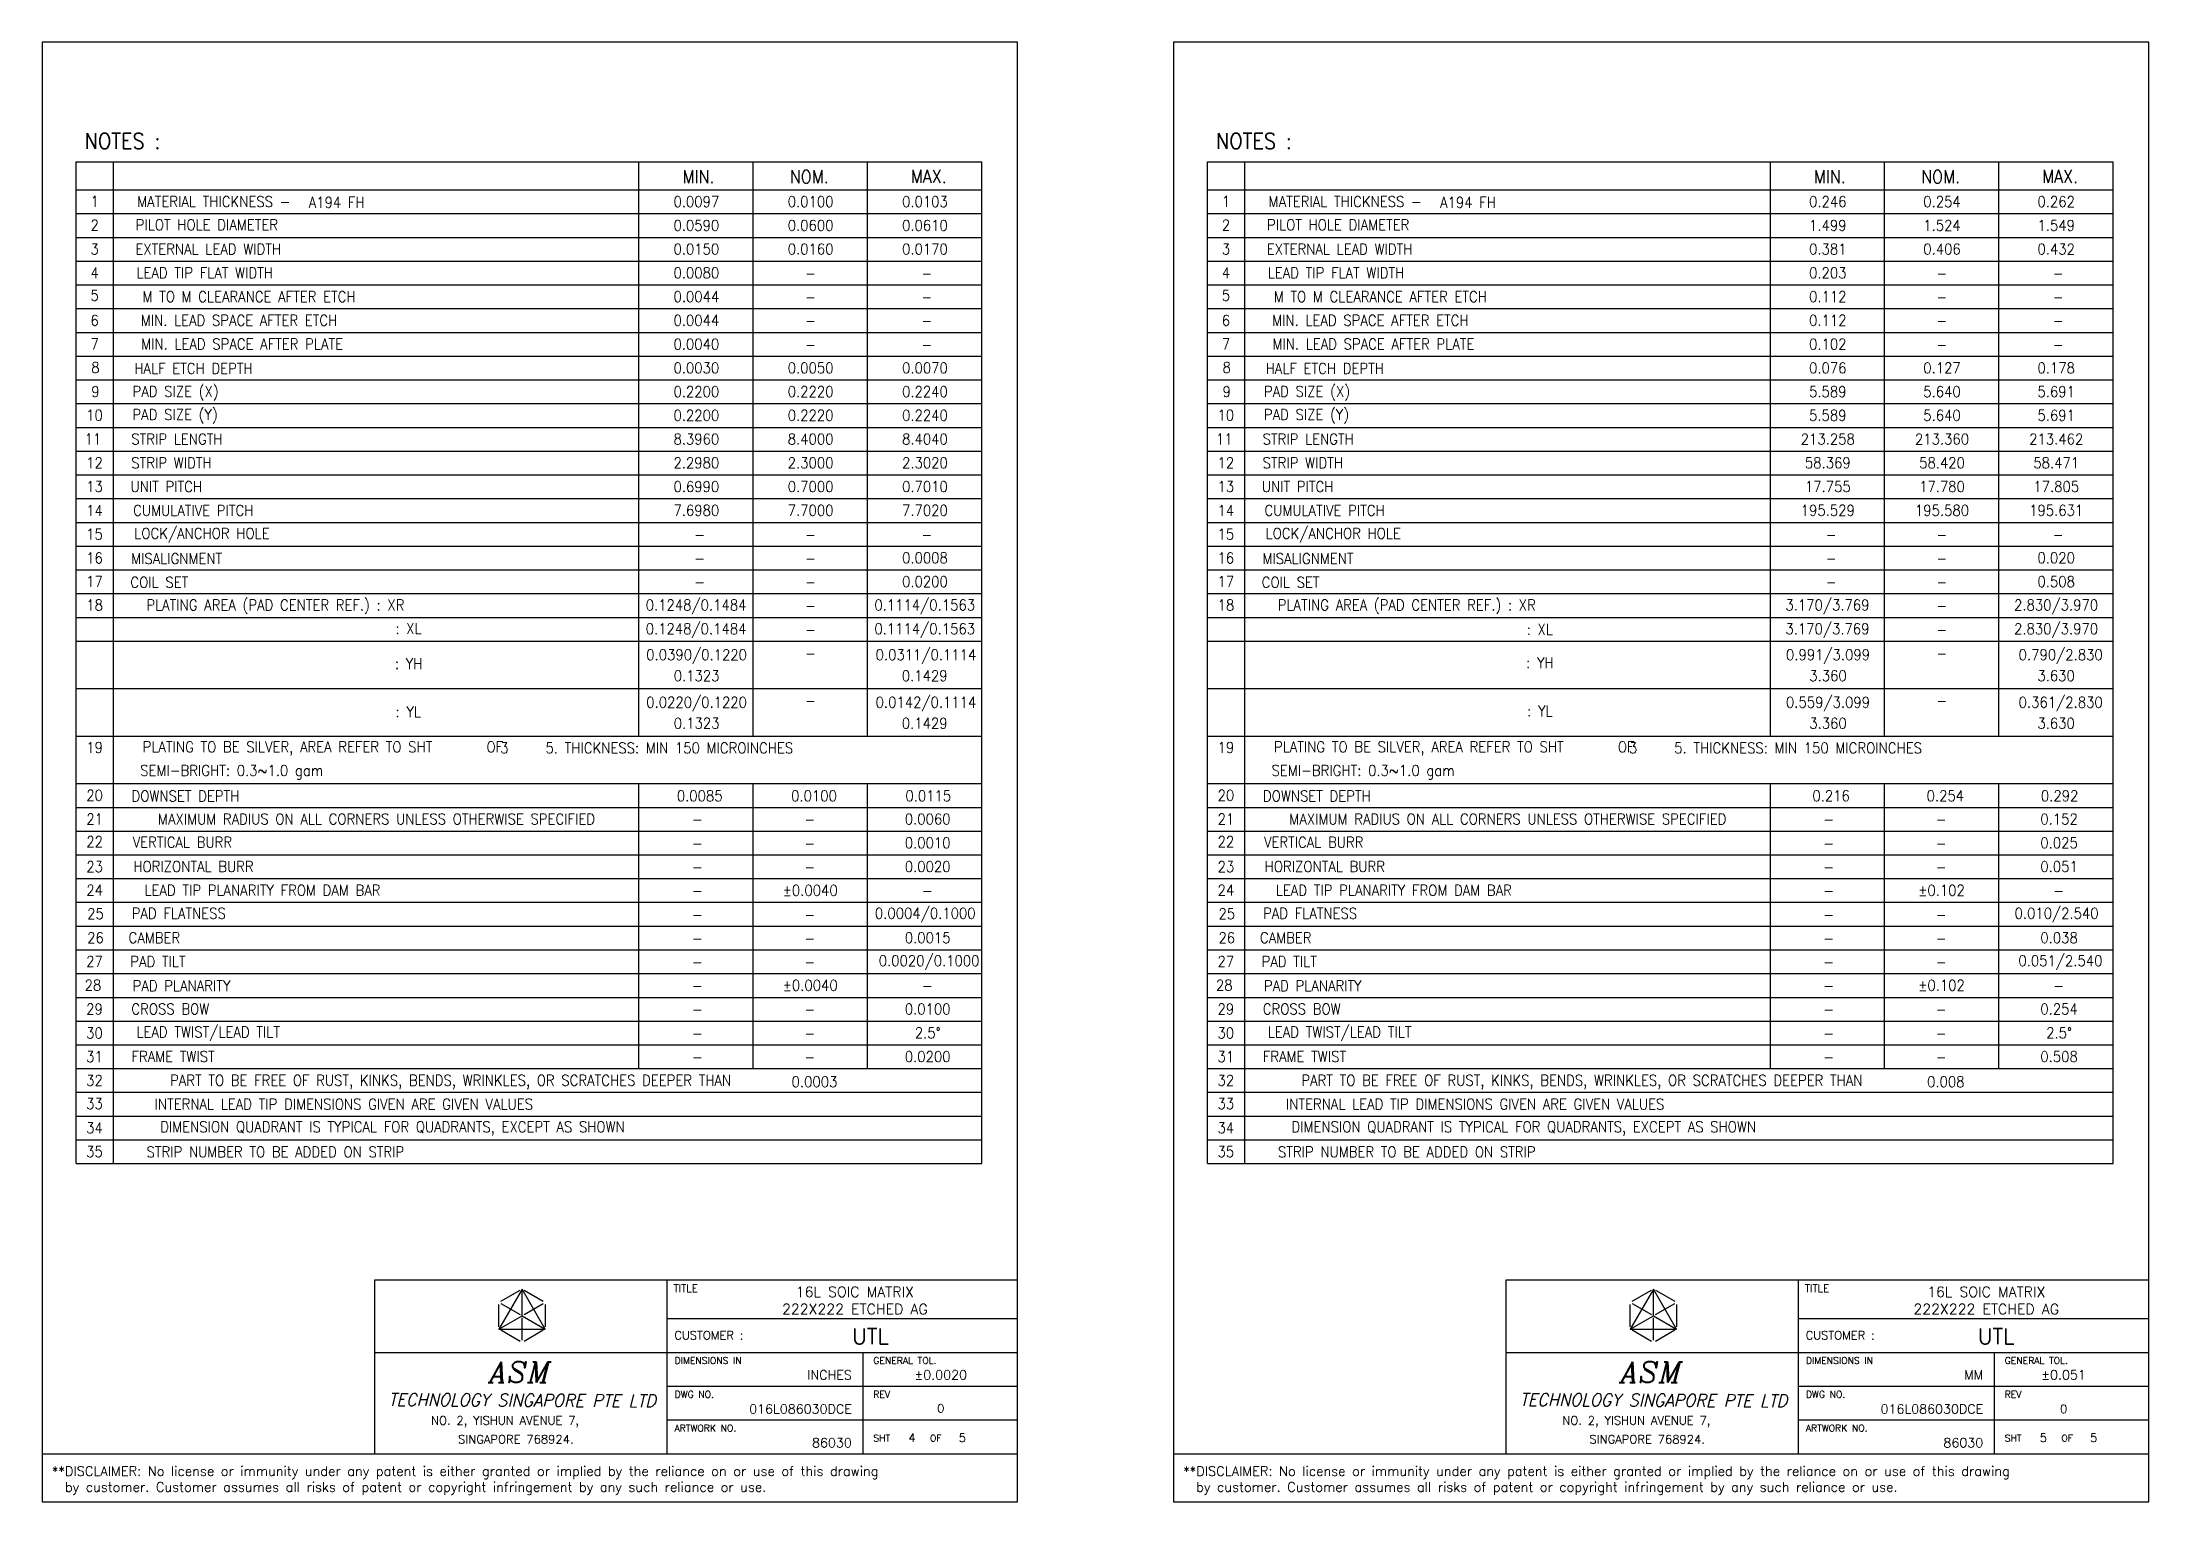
# Model space of a CAD drawing. Header units: inches. Extents: x -27000.02 to -26991.58, y 17307.58 to 17312.32.
# Drawn here: x -26994.554 to -26991.583, y 17310.259 to 17312.317 of the extents above; entities that cross this region are included whole.
import ezdxf
from ezdxf.enums import TextEntityAlignment as Align

# ---------------------------------------------------------------- set-up
doc = ezdxf.new("R2010")
doc.units = ezdxf.units.IN
doc.header["$MEASUREMENT"] = 0
doc.layers.add('4', color=7, linetype='Continuous')
doc.layers.add('5', color=7, linetype='Continuous')
doc.styles.add('ABC', font='ITALIC')
doc.styles.add('ROMANS', font='romans', dxfattribs={"height": 2.5})
doc.styles.add('SIMPLEX', font='SIMPLEX')

msp = doc.modelspace()

# ---------------------------------------------------------------- texts
at = {"layer": '4', "color": 7, "style": 'ROMANS', "width": 0.9}
for s, height, p in [('NOTES :', 0.02218, (-26994.4408, 17312.1778)), ('MIN.', 0.01827, (-26993.6283, 17312.1276)), ('NOM.', 0.01827, (-26993.4723, 17312.1274)), ('MAX.', 0.01827, (-26993.3037, 17312.1278))]:
    msp.add_text(s, height=height, dxfattribs=at).set_placement(p, align=Align.MIDDLE)
at = {"layer": '4', "color": 3, "style": 'ROMANS', "width": 0.9}
for s, height, p in [('1', 0.0152, (-26994.4801, 17312.0927)), ('MATERIAL THICKNESS - ', 0.015221, (-26994.3073, 17312.0924)), ('A194 FH', 0.01522, (-26994.1388, 17312.0913)), ('0.0097', 0.01522, (-26993.6314, 17312.0923)), ('0.0100', 0.01522, (-26993.4703, 17312.0923)), ('0.0103', 0.01522, (-26993.3091, 17312.0923)), ('2', 0.0152, (-26994.4801, 17312.0592)), ('PILOT HOLE DIAMETER', 0.015221, (-26994.3219, 17312.0596)), ('0.0590', 0.01522, (-26993.6314, 17312.0588)), ('0.0600', 0.01522, (-26993.4703, 17312.0588)), ('0.0610', 0.01522, (-26993.3091, 17312.0588)), ('3', 0.0152, (-26994.4801, 17312.0254)), ('EXTERNAL LEAD WIDTH', 0.015221, (-26994.3199, 17312.0254)), ('0.0150', 0.01522, (-26993.6314, 17312.0254)), ('0.0160', 0.01522, (-26993.4703, 17312.0254)), ('0.0170', 0.01522, (-26993.3091, 17312.0254)), ('4', 0.0152, (-26994.4801, 17311.992)), ('LEAD TIP FLAT WIDTH', 0.015221, (-26994.3249, 17311.9919)), ('0.0080', 0.01522, (-26993.6314, 17311.9919)), ('-', 0.0152, (-26993.4706, 17311.9912)), ('-', 0.0152, (-26993.3065, 17311.9912)), ('5', 0.0152, (-26994.4801, 17311.9601)), ('M TO M CLEARANCE AFTER ETCH', 0.015221, (-26994.2624, 17311.9584)), ('0.0044', 0.01522, (-26993.6314, 17311.9584)), ('-', 0.0152, (-26993.4706, 17311.9577)), ('-', 0.0152, (-26993.3065, 17311.9577)), ('6', 0.0152, (-26994.4801, 17311.9248)), ('MIN. LEAD SPACE AFTER ETCH', 0.015221, (-26994.2765, 17311.9249)), ('0.0044', 0.01522, (-26993.6314, 17311.9249)), ('-', 0.0152, (-26993.4706, 17311.9242)), ('-', 0.0152, (-26993.3065, 17311.9242)), ('7', 0.0152, (-26994.4801, 17311.8916)), ('MIN. LEAD SPACE AFTER PLATE', 0.015221, (-26994.2722, 17311.8915)), ('0.0040', 0.01522, (-26993.6314, 17311.8914)), ('-', 0.0152, (-26993.4706, 17311.8907)), ('-', 0.0152, (-26993.3065, 17311.8907)), ('8', 0.0152, (-26994.479, 17311.8584)), ('HALF ETCH DEPTH', 0.015221, (-26994.3407, 17311.8571)), ('0.0030', 0.01522, (-26993.6314, 17311.8579)), ('0.0050', 0.01522, (-26993.4703, 17311.8579)), ('0.0070', 0.01522, (-26993.3091, 17311.8579)), ('9', 0.0152, (-26994.479, 17311.8245)), ('PAD SIZE (X)', 0.015221, (-26994.3659, 17311.8236)), ('0.2200', 0.01522, (-26993.6314, 17311.8244)), ('0.2220', 0.01522, (-26993.4703, 17311.8244)), ('0.2240', 0.01522, (-26993.3091, 17311.8244)), ('10', 0.01522, (-26994.4804, 17311.7912)), ('PAD SIZE (Y)', 0.015221, (-26994.3666, 17311.791)), ('0.2200', 0.01522, (-26993.6314, 17311.791)), ('0.2220', 0.01522, (-26993.4703, 17311.791)), ('0.2240', 0.01522, (-26993.3091, 17311.791)), ('11', 0.01522, (-26994.4825, 17311.7577)), ('STRIP LENGTH', 0.015221, (-26994.3641, 17311.7575)), ('8.3960', 0.01522, (-26993.6314, 17311.7575)), ('8.4000', 0.01522, (-26993.4703, 17311.7575)), ('8.4040', 0.01522, (-26993.3091, 17311.7575)), ('12', 0.01522, (-26994.4804, 17311.724)), ('STRIP WIDTH', 0.015221, (-26994.3718, 17311.724)), ('2.2980', 0.01522, (-26993.6314, 17311.724)), ('2.3000', 0.01522, (-26993.4703, 17311.724)), ('2.3020', 0.01522, (-26993.3091, 17311.724)), ('13', 0.01522, (-26994.4804, 17311.6905)), ('UNIT PITCH', 0.01522, (-26994.379, 17311.6905)), ('0.6990', 0.01522, (-26993.6314, 17311.6905)), ('0.7000', 0.01522, (-26993.4703, 17311.6905)), ('0.7010', 0.01522, (-26993.3091, 17311.6905)), ('14', 0.01522, (-26994.4804, 17311.6567)), ('CUMULATIVE PITCH', 0.015221, (-26994.341, 17311.6569)), ('7.6980', 0.01522, (-26993.6314, 17311.657)), ('7.7000', 0.01522, (-26993.4703, 17311.657)), ('7.7020', 0.01522, (-26993.3091, 17311.657)), ('15', 0.01522, (-26994.4804, 17311.6234)), ('LOCK/ANCHOR HOLE', 0.015221, (-26994.3288, 17311.6234)), ('-', 0.0152, (-26993.6267, 17311.6228)), ('-', 0.0152, (-26993.4706, 17311.6228)), ('-', 0.0152, (-26993.3065, 17311.6228)), ('16', 0.01522, (-26994.4804, 17311.5899)), ('MISALIGNMENT', 0.015221, (-26994.3645, 17311.589)), ('-', 0.0152, (-26993.6267, 17311.5893)), ('-', 0.0152, (-26993.4706, 17311.5893)), ('0.0008', 0.01522, (-26993.3091, 17311.59)), ('17', 0.01522, (-26994.4804, 17311.5568)), ('COIL SET', 0.01522, (-26994.3889, 17311.5556)), ('-', 0.0152, (-26993.6267, 17311.5558)), ('-', 0.0152, (-26993.4706, 17311.5558)), ('0.0200', 0.01522, (-26993.3091, 17311.5565)), ('18', 0.01522, (-26994.4801, 17311.5235)), ('PLATING AREA (PAD CENTER REF.) : XR', 0.015221, (-26994.2252, 17311.5225)), ('0.1248/0.1484', 0.015221, (-26993.6319, 17311.5224)), ('0.1114/0.1563', 0.015221, (-26993.3094, 17311.5224)), ('3.170/3.769', 0.015221, (-26992.0362, 17311.5224)), ('2.830/3.970', 0.015221, (-26991.7137, 17311.5224)), (': XL', 0.01522, (-26994.0374, 17311.4903)), ('0.1248/0.1484', 0.015221, (-26993.6319, 17311.4889)), ('-', 0.0152, (-26993.4706, 17311.5224)), ('0.1114/0.1563', 0.015221, (-26993.3094, 17311.4889)), ('3.170/3.769', 0.015221, (-26992.0362, 17311.4889)), ('2.830/3.970', 0.015221, (-26991.7137, 17311.4889)), ('0.0390/0.1220', 0.015221, (-26993.6311, 17311.4523)), ('-', 0.0152, (-26993.4706, 17311.4889)), ('0.0311/0.1114 ', 0.015221, (-26993.3029, 17311.4523)), ('0.991/3.099', 0.015221, (-26992.0354, 17311.4523)), ('0.790/2.830', 0.015221, (-26991.7072, 17311.4523)), (': YH', 0.01522, (-26994.0373, 17311.4409)), ('-', 0.0152, (-26993.4706, 17311.4554)), ('0.1323', 0.01522, (-26993.6311, 17311.4238)), ('0.1429', 0.01522, (-26993.3094, 17311.4238)), ('3.360', 0.01522, (-26992.0354, 17311.4238)), ('3.630', 0.01522, (-26991.7137, 17311.4238)), (': YL', 0.01522, (-26994.0379, 17311.373)), ('0.0220/0.1220', 0.015221, (-26993.6311, 17311.3853)), ('-', 0.0152, (-26993.4706, 17311.3884)), ('0.0142/0.1114 ', 0.015221, (-26993.3029, 17311.3853)), ('0.559/3.099', 0.015221, (-26992.0354, 17311.3853)), ('0.361/2.830', 0.015221, (-26991.7072, 17311.3853)), ('0.1323', 0.01522, (-26993.6311, 17311.3568)), ('0.1429', 0.01522, (-26993.3094, 17311.3568)), ('3.360', 0.01522, (-26992.0354, 17311.3568)), ('3.630', 0.01522, (-26991.7137, 17311.3568)), ('19', 0.01522, (-26994.4801, 17311.3226)), ('PLATING TO BE SILVER, AREA REFER TO SHT    OF', 0.015221, (-26994.1582, 17311.3212)), ('3     5. THICKNESS: MIN 150 MICROINCHES', 0.015221, (-26993.7015, 17311.322)), (' SEMI-BRIGHT: 0.3~1.0 gam', 0.015221, (-26994.2915, 17311.2877)), ('20', 0.01522, (-26994.4801, 17311.2552)), ('DOWNSET DEPTH', 0.015221, (-26994.352, 17311.2542)), ('0.0085', 0.01522, (-26993.6267, 17311.2545)), ('0.0100', 0.01522, (-26993.4655, 17311.2545)), ('0.0115', 0.01522, (-26993.3044, 17311.2545)), ('21', 0.01522, (-26994.4801, 17311.2218)), ('MAXIMUM RADIUS ON ALL CORNERS UNLESS OTHERWISE SPECIFIED', 0.015221, (-26994.0826, 17311.2217)), ('0.0060', 0.01522, (-26993.3052, 17311.2217)), ('22', 0.01522, (-26994.4801, 17311.1899)), ('VERTICAL BURR', 0.015221, (-26994.3564, 17311.189)), ('-', 0.0152, (-26993.63, 17311.221)), ('-', 0.0152, (-26993.4715, 17311.221)), ('-', 0.0152, (-26993.63, 17311.1875)), ('-', 0.0152, (-26993.4715, 17311.1875)), ('0.0010', 0.01522, (-26993.3052, 17311.1882)), ('23', 0.01522, (-26994.4801, 17311.1546)), ('HORIZONTAL BURR', 0.015221, (-26994.3407, 17311.1548)), ('-', 0.0152, (-26993.63, 17311.154)), ('-', 0.0152, (-26993.4715, 17311.154)), ('0.0020', 0.01522, (-26993.3052, 17311.1547)), ('24', 0.01522, (-26994.4801, 17311.1214)), ('LEAD TIP PLANARITY FROM DAM BAR', 0.015221, (-26994.2434, 17311.1213)), ('-', 0.0152, (-26993.63, 17311.1205)), ('%%P0.0040', 0.01522, (-26993.4709, 17311.1212)), ('-', 0.0152, (-26993.3058, 17311.1205)), ('25', 0.01522, (-26994.479, 17311.0882)), ('PAD FLATNESS', 0.015221, (-26994.3615, 17311.0888)), ('-', 0.0152, (-26993.63, 17311.087)), ('-', 0.0152, (-26993.4715, 17311.087)), ('0.0004/0.1000', 0.015221, (-26993.3086, 17311.0877)), ('26', 0.01522, (-26994.479, 17311.0543)), ('CAMBER', 0.01522, (-26994.3959, 17311.0543)), ('-', 0.0152, (-26993.63, 17311.0535)), ('-', 0.0152, (-26993.4715, 17311.0535)), ('0.0015', 0.01522, (-26993.3052, 17311.0543)), ('26', 0.01522, (-26992.8834, 17311.0543)), ('CAMBER', 0.01522, (-26992.8002, 17311.0543)), ('0.038', 0.01522, (-26991.7095, 17311.0543)), ('27', 0.01522, (-26994.4804, 17311.021)), ('PAD TILT', 0.01522, (-26994.3908, 17311.0208)), ('-', 0.0152, (-26993.63, 17311.0201)), ('-', 0.0152, (-26993.4715, 17311.0201)), (' 0.0020/0.1000', 0.015221, (-26993.3079, 17311.0208)), ('28', 0.01522, (-26994.4825, 17310.9875)), ('PAD PLANARITY', 0.015221, (-26994.3576, 17310.9865)), ('%%p0.0040', 0.01522, (-26993.4709, 17310.9873)), ('29', 0.01522, (-26994.4804, 17310.9538)), ('CROSS BOW', 0.01522, (-26994.3734, 17310.9538)), ('-', 0.0152, (-26993.63, 17310.9866)), ('0.0100', 0.01522, (-26993.3052, 17310.9538)), ('-', 0.0152, (-26993.3058, 17310.9866)), ('LEAD TWIST/LEAD TILT', 0.015221, (-26994.3199, 17310.9204)), ('-', 0.0152, (-26993.63, 17310.9531)), ('-', 0.0152, (-26993.4715, 17310.9531)), ('30', 0.01522, (-26994.4804, 17310.92)), ('-', 0.0152, (-26993.63, 17310.9196)), ('-', 0.0152, (-26993.4715, 17310.9196)), ('2.5%%d', 0.01522, (-26993.3052, 17310.9203)), ('31', 0.01522, (-26994.4804, 17310.8867)), ('FRAME TWIST', 0.015221, (-26994.3695, 17310.8869)), ('-', 0.0152, (-26993.63, 17310.8861)), ('-', 0.0152, (-26993.4715, 17310.8861)), ('0.0200', 0.01522, (-26993.3052, 17310.8868)), ('32', 0.01522, (-26994.4804, 17310.8532)), ('PART TO BE FREE OF RUST, KINKS, BENDS, WRINKLES, OR SCRATCHES DEEPER THAN', 0.015221, (-26993.9781, 17310.851)), ('0.0003', 0.01522, (-26993.4649, 17310.8513)), ('33', 0.01522, (-26994.4804, 17310.8204)), ('INTERNAL LEAD TIP DIMENSIONS GIVEN ARE GIVEN VALUES', 0.015221, (-26994.1288, 17310.8197)), ('34', 0.01522, (-26994.4804, 17310.7862)), ('DIMENSION QUADRANT IS TYPICAL FOR QUADRANTS, EXCEPT AS SHOWN', 0.015221, (-26994.0601, 17310.7854)), ('35', 0.01522, (-26994.4804, 17310.7527)), ('STRIP NUMBER TO BE ADDED ON STRIP', 0.015221, (-26994.2252, 17310.7524))]:
    msp.add_text(s, height=height, dxfattribs=at).set_placement(p, align=Align.MIDDLE)
at = {"layer": '4', "color": 1, "style": 'SIMPLEX'}
for s, height, p in [('TITLE', 0.01048, (-26993.6636, 17310.5548)), ('CUSTOMER :', 0.01191, (-26993.6626, 17310.4879)), ('DIMENSIONS IN', 0.009524, (-26993.6622, 17310.4534)), ('GENERAL TOL.', 0.009524, (-26993.3818, 17310.4534)), ('DWG NO.', 0.00952, (-26993.6622, 17310.4058)), ('REV', 0.00952, (-26993.3818, 17310.4058)), ('NO. 2, YISHUN AVENUE 7,', 0.011945, (-26994.0057, 17310.3677)), ('ARTWORK NO.', 0.009524, (-26993.6622, 17310.3582)), ('SINGAPORE 768924.', 0.011945, (-26993.9675, 17310.3412)), ('SHT', 0.00952, (-26993.3818, 17310.344)), ('OF', 0.00952, (-26993.3019, 17310.344))]:
    msp.add_text(s, height=height, dxfattribs=at).set_placement(p)
at = {"layer": '4', "color": 4, "style": 'SIMPLEX'}
for s, height, p in [('UTL', 0.02191, (-26993.3601, 17310.4813)), ('INCHES', 0.0131, (-26993.4122, 17310.4313)), ('%%P0.0020', 0.0131, (-26993.2497, 17310.4315)), ('016L086030DCE', 0.013096, (-26993.4122, 17310.3833)), ('86030', 0.0131, (-26993.4122, 17310.3357))]:
    msp.add_text(s, height=height, dxfattribs=at).set_placement(p, align=Align.RIGHT)
at = {"layer": '4', "color": 1, "style": 'ABC'}
msp.add_text('ASM', height=0.02889, dxfattribs=at).set_placement((-26993.8795, 17310.4418), align=Align.MIDDLE)
at = {"layer": '4', "color": 1, "linetype": 'Continuous', "style": 'ABC', "width": 0.738856}
msp.add_text('TECHNOLOGY SINGAPORE PTE LTD', height=0.017625, rotation=359.7173, dxfattribs=at).set_placement((-26994.0659, 17310.3944), (-26993.6889, 17310.3925), align=Align.FIT)
at = {"layer": '4', "color": 4, "style": 'SIMPLEX'}
for s, p in [('0', (-26993.2918, 17310.3849)), ('4', (-26993.3325, 17310.3434)), ('5', (-26993.2614, 17310.3434))]:
    msp.add_text(s, height=0.0119, dxfattribs=at).set_placement(p)
at = {"layer": '4', "color": 4, "insert": (-26993.4079, 17310.5429), "char_height": 0.014567, "attachment_point": 5, "style": 'SIMPLEX'}
msp.add_mtext('16L SOIC MATRIX \\P222X222 ETCHED AG', dxfattribs=at)
at = {"layer": '4', "color": 7, "insert": (-26994.5405, 17310.309), "char_height": 0.0134279, "width": 1.760937, "attachment_point": 1, "style": 'SIMPLEX'}
msp.add_mtext('**DISCLAIMER: No license or immunity under any patent is either granted or implied by the reliance on or use of this drawing\\P  by customer. Customer assumes all risks of patent or copyright infringement by any such reliance or use.', dxfattribs=at)
at = {"layer": '5', "color": 7, "style": 'ROMANS', "width": 0.9}
for s, height, p in [('NOTES :', 0.02218, (-26992.8451, 17312.1778)), ('MIN.', 0.01827, (-26992.0326, 17312.1276)), ('NOM.', 0.01827, (-26991.8766, 17312.1274)), ('MAX.', 0.01827, (-26991.708, 17312.1278))]:
    msp.add_text(s, height=height, dxfattribs=at).set_placement(p, align=Align.MIDDLE)
at = {"layer": '5', "color": 3, "style": 'ROMANS', "width": 0.9}
for s, height, p in [('1', 0.0152, (-26992.8845, 17312.0927)), ('MATERIAL THICKNESS - ', 0.015221, (-26992.7116, 17312.0924)), ('A194 FH', 0.01522, (-26992.5432, 17312.0913)), ('0.246', 0.01522, (-26992.0357, 17312.0923)), ('0.254', 0.01522, (-26991.8746, 17312.0923)), ('0.262', 0.01522, (-26991.7135, 17312.0923)), ('2', 0.0152, (-26992.8845, 17312.0592)), ('PILOT HOLE DIAMETER', 0.015221, (-26992.7263, 17312.0596)), ('1.499', 0.01522, (-26992.0357, 17312.0588)), ('1.524', 0.01522, (-26991.8746, 17312.0588)), ('1.549', 0.01522, (-26991.7135, 17312.0588)), ('3', 0.0152, (-26992.8845, 17312.0254)), ('EXTERNAL LEAD WIDTH', 0.015221, (-26992.7243, 17312.0254)), ('0.381', 0.01522, (-26992.0357, 17312.0254)), ('0.406', 0.01522, (-26991.8746, 17312.0254)), ('0.432', 0.01522, (-26991.7135, 17312.0254)), ('4', 0.0152, (-26992.8845, 17311.992)), ('LEAD TIP FLAT WIDTH', 0.015221, (-26992.7293, 17311.9919)), ('0.203', 0.01522, (-26992.0357, 17311.9919)), ('-', 0.0152, (-26991.8749, 17311.9912)), ('-', 0.0152, (-26991.7108, 17311.9912)), ('5', 0.0152, (-26992.8845, 17311.9601)), ('M TO M CLEARANCE AFTER ETCH', 0.015221, (-26992.6668, 17311.9584)), ('0.112', 0.01522, (-26992.0357, 17311.9584)), ('-', 0.0152, (-26991.8749, 17311.9577)), ('-', 0.0152, (-26991.7108, 17311.9577)), ('6', 0.0152, (-26992.8845, 17311.9248)), ('MIN. LEAD SPACE AFTER ETCH', 0.015221, (-26992.6808, 17311.9249)), ('0.112', 0.01522, (-26992.0357, 17311.9249)), ('-', 0.0152, (-26991.8749, 17311.9242)), ('-', 0.0152, (-26991.7108, 17311.9242)), ('7', 0.0152, (-26992.8845, 17311.8916)), ('MIN. LEAD SPACE AFTER PLATE', 0.015221, (-26992.6766, 17311.8915)), ('0.102', 0.01522, (-26992.0357, 17311.8914)), ('-', 0.0152, (-26991.8749, 17311.8907)), ('-', 0.0152, (-26991.7108, 17311.8907)), ('8', 0.0152, (-26992.8834, 17311.8584)), ('HALF ETCH DEPTH', 0.015221, (-26992.7451, 17311.8571)), ('0.076', 0.01522, (-26992.0357, 17311.8579)), ('0.127', 0.01522, (-26991.8746, 17311.8579)), ('0.178', 0.01522, (-26991.7135, 17311.8579)), ('9', 0.0152, (-26992.8834, 17311.8245)), ('PAD SIZE (X)', 0.015221, (-26992.7702, 17311.8236)), ('5.589', 0.01522, (-26992.0357, 17311.8244)), ('5.640', 0.01522, (-26991.8746, 17311.8244)), ('5.691', 0.01522, (-26991.7135, 17311.8244)), ('10', 0.01522, (-26992.8848, 17311.7912)), ('PAD SIZE (Y)', 0.015221, (-26992.7709, 17311.791)), ('5.589', 0.01522, (-26992.0357, 17311.791)), ('5.640', 0.01522, (-26991.8746, 17311.791)), ('5.691', 0.01522, (-26991.7135, 17311.791)), ('11', 0.01522, (-26992.8869, 17311.7577)), ('STRIP LENGTH', 0.015221, (-26992.7685, 17311.7575)), ('213.258', 0.01522, (-26992.0357, 17311.7575)), ('213.360', 0.01522, (-26991.8746, 17311.7575)), ('213.462', 0.01522, (-26991.7135, 17311.7575)), ('12', 0.01522, (-26992.8848, 17311.724)), ('STRIP WIDTH', 0.015221, (-26992.7761, 17311.724)), ('58.369', 0.01522, (-26992.0357, 17311.724)), ('58.420', 0.01522, (-26991.8746, 17311.724)), ('58.471', 0.01522, (-26991.7135, 17311.724)), ('13', 0.01522, (-26992.8848, 17311.6905)), ('UNIT PITCH', 0.01522, (-26992.7834, 17311.6905)), ('17.755', 0.01522, (-26992.0357, 17311.6905)), ('17.780', 0.01522, (-26991.8746, 17311.6905)), ('17.805', 0.01522, (-26991.7135, 17311.6905)), ('14', 0.01522, (-26992.8848, 17311.6567)), ('CUMULATIVE PITCH', 0.015221, (-26992.7454, 17311.6569)), ('195.529', 0.01522, (-26992.0357, 17311.657)), ('195.580', 0.01522, (-26991.8746, 17311.657)), ('195.631', 0.01522, (-26991.7135, 17311.657)), ('15', 0.01522, (-26992.8848, 17311.6234)), ('LOCK/ANCHOR HOLE', 0.015221, (-26992.7332, 17311.6234)), ('-', 0.0152, (-26992.031, 17311.6228)), ('-', 0.0152, (-26991.8749, 17311.6228)), ('-', 0.0152, (-26991.7108, 17311.6228)), ('16', 0.01522, (-26992.8848, 17311.5899)), ('MISALIGNMENT', 0.015221, (-26992.7688, 17311.589)), ('-', 0.0152, (-26992.031, 17311.5893)), ('-', 0.0152, (-26991.8749, 17311.5893)), ('0.020', 0.01522, (-26991.7135, 17311.59)), ('17', 0.01522, (-26992.8848, 17311.5568)), ('COIL SET', 0.01522, (-26992.7933, 17311.5556)), ('-', 0.0152, (-26992.031, 17311.5558)), ('-', 0.0152, (-26991.8749, 17311.5558)), ('0.508', 0.01522, (-26991.7135, 17311.5565)), ('18', 0.01522, (-26992.8845, 17311.5235)), ('PLATING AREA (PAD CENTER REF.) : XR', 0.015221, (-26992.6295, 17311.5225)), (': XL', 0.01522, (-26992.4418, 17311.4893)), ('-', 0.0152, (-26991.8749, 17311.5224)), ('-', 0.0152, (-26991.8749, 17311.4889)), (': YH', 0.01522, (-26992.4418, 17311.4421)), ('-', 0.0152, (-26991.8749, 17311.4554)), (': YL', 0.01522, (-26992.4418, 17311.374)), ('-', 0.0152, (-26991.8749, 17311.3884)), ('19', 0.01522, (-26992.8845, 17311.3226)), ('PLATING TO BE SILVER, AREA REFER TO SHT    OF', 0.015221, (-26992.5626, 17311.3212)), ('3     5. THICKNESS: MIN 150 MICROINCHES', 0.015221, (-26992.1095, 17311.322)), (' SEMI-BRIGHT: 0.3~1.0 gam', 0.015221, (-26992.6958, 17311.2877)), ('20', 0.01522, (-26992.8845, 17311.2552)), ('DOWNSET DEPTH', 0.015221, (-26992.7563, 17311.2542)), ('0.216', 0.01522, (-26992.031, 17311.2545)), ('0.254', 0.01522, (-26991.8699, 17311.2545)), ('0.292', 0.01522, (-26991.7087, 17311.2545)), ('21', 0.01522, (-26992.8845, 17311.2218)), ('MAXIMUM RADIUS ON ALL CORNERS UNLESS OTHERWISE SPECIFIED', 0.015221, (-26992.487, 17311.2217)), ('0.152', 0.01522, (-26991.7095, 17311.2217)), ('22', 0.01522, (-26992.8845, 17311.1899)), ('VERTICAL BURR', 0.015221, (-26992.7608, 17311.189)), ('-', 0.0152, (-26992.0344, 17311.221)), ('-', 0.0152, (-26991.8759, 17311.221)), ('-', 0.0152, (-26992.0344, 17311.1875)), ('-', 0.0152, (-26991.8759, 17311.1875)), ('0.025', 0.01522, (-26991.7095, 17311.1882)), ('23', 0.01522, (-26992.8845, 17311.1546)), ('HORIZONTAL BURR', 0.015221, (-26992.7451, 17311.1548)), ('-', 0.0152, (-26992.0344, 17311.154)), ('-', 0.0152, (-26991.8759, 17311.154)), ('0.051', 0.01522, (-26991.7095, 17311.1547)), ('24', 0.01522, (-26992.8845, 17311.1214)), ('LEAD TIP PLANARITY FROM DAM BAR', 0.015221, (-26992.6477, 17311.1213)), ('-', 0.0152, (-26992.0344, 17311.1205)), ('%%p0.102', 0.01522, (-26991.8753, 17311.1212)), ('-', 0.0152, (-26991.7101, 17311.1205)), ('25', 0.01522, (-26992.8834, 17311.0882)), ('PAD FLATNESS', 0.015221, (-26992.7658, 17311.0888)), ('-', 0.0152, (-26992.0344, 17311.087)), ('-', 0.0152, (-26991.8759, 17311.087)), ('0.010/2.540', 0.015221, (-26991.713, 17311.0877)), ('-', 0.0152, (-26992.0344, 17311.0535)), ('-', 0.0152, (-26991.8759, 17311.0535)), ('27', 0.01522, (-26992.8848, 17311.021)), ('PAD TILT', 0.01522, (-26992.7952, 17311.0208)), ('-', 0.0152, (-26992.0344, 17311.0201)), ('-', 0.0152, (-26991.8759, 17311.0201)), (' 0.051/2.540', 0.015221, (-26991.7123, 17311.0208)), ('28', 0.01522, (-26992.8869, 17310.9875)), ('PAD PLANARITY', 0.015221, (-26992.762, 17310.9865)), ('%%p0.102', 0.01522, (-26991.8753, 17310.9873)), ('29', 0.01522, (-26992.8848, 17310.9538)), ('CROSS BOW', 0.01522, (-26992.7777, 17310.9538)), ('-', 0.0152, (-26992.0344, 17310.9866)), ('0.254', 0.01522, (-26991.7095, 17310.9538)), ('-', 0.0152, (-26991.7101, 17310.9866)), ('LEAD TWIST/LEAD TILT', 0.015221, (-26992.7242, 17310.9204)), ('-', 0.0152, (-26992.0344, 17310.9531)), ('-', 0.0152, (-26991.8759, 17310.9531)), ('30', 0.01522, (-26992.8848, 17310.92)), ('-', 0.0152, (-26992.0344, 17310.9196)), ('-', 0.0152, (-26991.8759, 17310.9196)), ('2.5%%d', 0.01522, (-26991.7095, 17310.9203)), ('31', 0.01522, (-26992.8848, 17310.8867)), ('FRAME TWIST', 0.015221, (-26992.7738, 17310.8869)), ('-', 0.0152, (-26992.0344, 17310.8861)), ('-', 0.0152, (-26991.8759, 17310.8861)), ('0.508', 0.01522, (-26991.7095, 17310.8868)), ('32', 0.01522, (-26992.8848, 17310.8532)), ('PART TO BE FREE OF RUST, KINKS, BENDS, WRINKLES, OR SCRATCHES DEEPER THAN', 0.015221, (-26992.3825, 17310.851)), ('0.008', 0.01522, (-26991.8693, 17310.8513)), ('33', 0.01522, (-26992.8848, 17310.8204)), ('INTERNAL LEAD TIP DIMENSIONS GIVEN ARE GIVEN VALUES', 0.015221, (-26992.5331, 17310.8197)), ('34', 0.01522, (-26992.8848, 17310.7862)), ('DIMENSION QUADRANT IS TYPICAL FOR QUADRANTS, EXCEPT AS SHOWN', 0.015221, (-26992.4645, 17310.7854)), ('35', 0.01522, (-26992.8848, 17310.7527)), ('STRIP NUMBER TO BE ADDED ON STRIP', 0.015221, (-26992.6295, 17310.7524))]:
    msp.add_text(s, height=height, dxfattribs=at).set_placement(p, align=Align.MIDDLE)
at = {"layer": '5', "color": 1, "style": 'SIMPLEX'}
for s, height, p in [('TITLE', 0.01048, (-26992.0679, 17310.5548)), ('CUSTOMER :', 0.01191, (-26992.067, 17310.4879)), ('DIMENSIONS IN', 0.009524, (-26992.0666, 17310.4534)), ('GENERAL TOL.', 0.009524, (-26991.7861, 17310.4534)), ('DWG NO.', 0.00952, (-26992.0666, 17310.4058)), ('REV', 0.00952, (-26991.7861, 17310.4058)), ('NO. 2, YISHUN AVENUE 7,', 0.011945, (-26992.4101, 17310.3677)), ('ARTWORK NO.', 0.009524, (-26992.0666, 17310.3582)), ('SINGAPORE 768924.', 0.011945, (-26992.3718, 17310.3412)), ('SHT', 0.00952, (-26991.7861, 17310.344)), ('OF', 0.00952, (-26991.7062, 17310.344))]:
    msp.add_text(s, height=height, dxfattribs=at).set_placement(p)
at = {"layer": '5', "color": 4, "style": 'SIMPLEX'}
for s, height, p in [('UTL', 0.02191, (-26991.7722, 17310.4813)), ('MM', 0.0131, (-26991.8165, 17310.4313)), ('%%P0.051', 0.0131, (-26991.6717, 17310.4315)), ('016L086030DCE', 0.013096, (-26991.8165, 17310.3833)), ('86030', 0.0131, (-26991.8165, 17310.3357))]:
    msp.add_text(s, height=height, dxfattribs=at).set_placement(p, align=Align.RIGHT)
at = {"layer": '5', "color": 1, "style": 'ABC'}
msp.add_text('ASM', height=0.02889, dxfattribs=at).set_placement((-26992.2839, 17310.4418), align=Align.MIDDLE)
at = {"layer": '5', "color": 1, "linetype": 'Continuous', "style": 'ABC', "width": 0.738856}
msp.add_text('TECHNOLOGY SINGAPORE PTE LTD', height=0.017625, rotation=359.7173, dxfattribs=at).set_placement((-26992.4703, 17310.3944), (-26992.0932, 17310.3925), align=Align.FIT)
at = {"layer": '5', "color": 4, "style": 'SIMPLEX'}
for s, p in [('0', (-26991.7082, 17310.384)), ('5', (-26991.7368, 17310.3434)), ('5', (-26991.6658, 17310.3434))]:
    msp.add_text(s, height=0.0119, dxfattribs=at).set_placement(p)
at = {"layer": '5', "color": 4, "insert": (-26991.8122, 17310.5429), "char_height": 0.014567, "attachment_point": 5, "style": 'SIMPLEX'}
msp.add_mtext('16L SOIC MATRIX \\P222X222 ETCHED AG', dxfattribs=at)
at = {"layer": '5', "color": 7, "insert": (-26992.9449, 17310.309), "char_height": 0.0134279, "width": 1.760937, "attachment_point": 1, "style": 'SIMPLEX'}
msp.add_mtext('**DISCLAIMER: No license or immunity under any patent is either granted or implied by the reliance on or use of this drawing\\P  by customer. Customer assumes all risks of patent or copyright infringement by any such reliance or use.', dxfattribs=at)

# ---------------------------------------------------------------- linework, layer by layer
at = {"layer": '4', "color": 7}
for p, q in [((-26993.1785, 17312.3172), (-26994.5542, 17312.3172)), ((-26994.5542, 17312.3172), (-26994.5542, 17310.2589)), ((-26993.1785, 17310.2589), (-26993.1785, 17312.3172)), ((-26994.5063, 17310.7359), (-26994.5063, 17312.1486)), ((-26994.5063, 17312.1486), (-26993.229, 17312.1486)), ((-26993.7124, 17311.3387), (-26993.7124, 17312.1486)), ((-26993.5513, 17311.3387), (-26993.5513, 17312.1486)), ((-26993.3901, 17311.3387), (-26993.3901, 17312.1486)), ((-26993.229, 17310.7359), (-26993.229, 17312.1486)), ((-26993.7124, 17310.8699), (-26993.7124, 17311.2717)), ((-26993.5513, 17310.8699), (-26993.5513, 17311.2717)), ((-26993.3901, 17310.8699), (-26993.3901, 17311.2717)), ((-26994.5063, 17310.7359), (-26993.229, 17310.7359)), ((-26993.1785, 17310.5716), (-26994.0855, 17310.5716)), ((-26994.0855, 17310.5716), (-26994.0855, 17310.3264)), ((-26993.673, 17310.5716), (-26993.673, 17310.3264)), ((-26993.1785, 17310.5169), (-26993.673, 17310.5169)), ((-26993.1785, 17310.4692), (-26994.0855, 17310.4692)), ((-26993.3965, 17310.4692), (-26993.3965, 17310.3264)), ((-26993.1785, 17310.4216), (-26993.673, 17310.4216)), ((-26993.1785, 17310.374), (-26993.673, 17310.374)), ((-26994.5542, 17310.3264), (-26993.1785, 17310.3264)), ((-26994.5542, 17310.2589), (-26993.1785, 17310.2589))]:
    msp.add_line(p, q, dxfattribs=at)
at = {"layer": '4', "color": 3}
for p, q in [((-26994.4537, 17310.7359), (-26994.4537, 17312.1486)), ((-26994.5063, 17312.1089), (-26993.229, 17312.1089)), ((-26994.5063, 17312.0754), (-26993.229, 17312.0754)), ((-26994.5063, 17312.0419), (-26993.229, 17312.0419)), ((-26994.5063, 17312.0084), (-26993.229, 17312.0084)), ((-26994.5063, 17311.9749), (-26993.229, 17311.9749)), ((-26994.5063, 17311.9414), (-26993.229, 17311.9414)), ((-26994.5063, 17311.9079), (-26993.229, 17311.9079)), ((-26994.5063, 17311.8745), (-26993.229, 17311.8745)), ((-26994.5063, 17311.841), (-26993.229, 17311.841)), ((-26994.5063, 17311.8075), (-26993.229, 17311.8075)), ((-26994.5063, 17311.774), (-26993.229, 17311.774)), ((-26994.5063, 17311.7405), (-26993.229, 17311.7405)), ((-26994.5063, 17311.707), (-26993.229, 17311.707)), ((-26994.5063, 17311.6735), (-26993.229, 17311.6735)), ((-26994.5063, 17311.6401), (-26993.229, 17311.6401)), ((-26994.5063, 17311.6066), (-26993.229, 17311.6066)), ((-26994.5063, 17311.5731), (-26993.229, 17311.5731)), ((-26994.5063, 17311.5396), (-26993.229, 17311.5396)), ((-26994.5063, 17311.5061), (-26993.229, 17311.5061)), ((-26994.5063, 17311.4726), (-26993.229, 17311.4726)), ((-26994.5063, 17311.4057), (-26993.229, 17311.4057)), ((-26994.5063, 17311.3387), (-26993.229, 17311.3387)), ((-26994.5063, 17311.2717), (-26993.229, 17311.2717)), ((-26994.5063, 17311.2382), (-26993.229, 17311.2382)), ((-26994.5063, 17311.2047), (-26993.229, 17311.2047)), ((-26994.5063, 17311.1713), (-26993.229, 17311.1713)), ((-26994.5063, 17311.1378), (-26993.229, 17311.1378)), ((-26994.5063, 17311.1043), (-26993.229, 17311.1043)), ((-26994.5063, 17311.0708), (-26993.229, 17311.0708)), ((-26994.5063, 17311.0373), (-26993.229, 17311.0373)), ((-26994.5063, 17311.0038), (-26993.229, 17311.0038)), ((-26994.5063, 17310.9703), (-26993.229, 17310.9703)), ((-26994.5063, 17310.9368), (-26993.229, 17310.9368)), ((-26994.5063, 17310.9034), (-26993.229, 17310.9034)), ((-26994.5063, 17310.8699), (-26993.229, 17310.8699)), ((-26994.5063, 17310.8364), (-26993.229, 17310.8364)), ((-26994.5063, 17310.8029), (-26993.229, 17310.8029)), ((-26994.5063, 17310.7694), (-26993.229, 17310.7694))]:
    msp.add_line(p, q, dxfattribs=at)
at = {"layer": '4', "color": 1}
for p, q in [((-26993.8772, 17310.559), (-26993.9099, 17310.5025)), ((-26993.9072, 17310.5417), (-26993.88, 17310.5575)), ((-26993.8446, 17310.5025), (-26993.8772, 17310.559)), ((-26993.8772, 17310.5213), (-26993.8772, 17310.559)), ((-26993.8745, 17310.5575), (-26993.8473, 17310.5417)), ((-26993.9099, 17310.5056), (-26993.9099, 17310.537)), ((-26993.9099, 17310.5025), (-26993.8772, 17310.5213)), ((-26993.9072, 17310.5386), (-26993.88, 17310.5229)), ((-26993.8772, 17310.5213), (-26993.8446, 17310.5025)), ((-26993.8772, 17310.4867), (-26993.8772, 17310.5182)), ((-26993.8745, 17310.5229), (-26993.8473, 17310.5386)), ((-26993.8446, 17310.537), (-26993.8446, 17310.5056)), ((-26993.9099, 17310.5025), (-26993.8446, 17310.5025)), ((-26993.88, 17310.4852), (-26993.9072, 17310.5009)), ((-26993.8473, 17310.5009), (-26993.8745, 17310.4852))]:
    msp.add_line(p, q, dxfattribs=at)
at = {"layer": '5', "color": 7}
for p, q in [((-26992.9585, 17312.3172), (-26992.9585, 17310.2589)), ((-26991.5828, 17312.3172), (-26992.9585, 17312.3172)), ((-26991.5828, 17310.2589), (-26991.5828, 17312.3172)), ((-26992.9107, 17310.7359), (-26992.9107, 17312.1486)), ((-26992.9107, 17312.1486), (-26991.6333, 17312.1486)), ((-26992.1167, 17311.3387), (-26992.1167, 17312.1486)), ((-26991.9556, 17311.3387), (-26991.9556, 17312.1486)), ((-26991.7945, 17311.3387), (-26991.7945, 17312.1486)), ((-26991.6333, 17310.7359), (-26991.6333, 17312.1486)), ((-26992.1167, 17310.8699), (-26992.1167, 17311.2717)), ((-26991.9556, 17310.8699), (-26991.9556, 17311.2717)), ((-26991.7945, 17310.8699), (-26991.7945, 17311.2717)), ((-26992.9107, 17310.7359), (-26991.6333, 17310.7359)), ((-26991.5828, 17310.5716), (-26992.4898, 17310.5716)), ((-26992.4898, 17310.5716), (-26992.4898, 17310.3264)), ((-26992.0774, 17310.5716), (-26992.0774, 17310.3264)), ((-26991.5828, 17310.5169), (-26992.0774, 17310.5169)), ((-26991.5828, 17310.4692), (-26992.4898, 17310.4692)), ((-26991.8009, 17310.4692), (-26991.8009, 17310.3264)), ((-26991.5828, 17310.4216), (-26992.0774, 17310.4216)), ((-26991.5828, 17310.374), (-26992.0774, 17310.374)), ((-26992.9585, 17310.3264), (-26991.5828, 17310.3264)), ((-26992.9585, 17310.2589), (-26991.5828, 17310.2589))]:
    msp.add_line(p, q, dxfattribs=at)
at = {"layer": '5', "color": 3}
for p, q in [((-26992.8581, 17310.7359), (-26992.8581, 17312.1486)), ((-26992.9107, 17312.1089), (-26991.6333, 17312.1089)), ((-26992.9107, 17312.0754), (-26991.6333, 17312.0754)), ((-26992.9107, 17312.0419), (-26991.6333, 17312.0419)), ((-26992.9107, 17312.0084), (-26991.6333, 17312.0084)), ((-26992.9107, 17311.9749), (-26991.6333, 17311.9749)), ((-26992.9107, 17311.9414), (-26991.6333, 17311.9414)), ((-26992.9107, 17311.9079), (-26991.6333, 17311.9079)), ((-26992.9107, 17311.8745), (-26991.6333, 17311.8745)), ((-26992.9107, 17311.841), (-26991.6333, 17311.841)), ((-26992.9107, 17311.8075), (-26991.6333, 17311.8075)), ((-26992.9107, 17311.774), (-26991.6333, 17311.774)), ((-26992.9107, 17311.7405), (-26991.6333, 17311.7405)), ((-26992.9107, 17311.707), (-26991.6333, 17311.707)), ((-26992.9107, 17311.6735), (-26991.6333, 17311.6735)), ((-26992.9107, 17311.6401), (-26991.6333, 17311.6401)), ((-26992.9107, 17311.6066), (-26991.6333, 17311.6066)), ((-26992.9107, 17311.5731), (-26991.6333, 17311.5731)), ((-26992.9107, 17311.5396), (-26991.6333, 17311.5396)), ((-26992.9107, 17311.5061), (-26991.6333, 17311.5061)), ((-26992.9107, 17311.4726), (-26991.6333, 17311.4726)), ((-26992.9107, 17311.4057), (-26991.6333, 17311.4057)), ((-26992.9107, 17311.3387), (-26991.6333, 17311.3387)), ((-26992.9107, 17311.2717), (-26991.6333, 17311.2717)), ((-26992.9107, 17311.2382), (-26991.6333, 17311.2382)), ((-26992.9107, 17311.2047), (-26991.6333, 17311.2047)), ((-26992.9107, 17311.1713), (-26991.6333, 17311.1713)), ((-26992.9107, 17311.1378), (-26991.6333, 17311.1378)), ((-26992.9107, 17311.1043), (-26991.6333, 17311.1043)), ((-26992.9107, 17311.0708), (-26991.6333, 17311.0708)), ((-26992.9107, 17311.0373), (-26991.6333, 17311.0373)), ((-26992.9107, 17311.0038), (-26991.6333, 17311.0038)), ((-26992.9107, 17310.9703), (-26991.6333, 17310.9703)), ((-26992.9107, 17310.9368), (-26991.6333, 17310.9368)), ((-26992.9107, 17310.9034), (-26991.6333, 17310.9034)), ((-26992.9107, 17310.8699), (-26991.6333, 17310.8699)), ((-26992.9107, 17310.8364), (-26991.6333, 17310.8364)), ((-26992.9107, 17310.8029), (-26991.6333, 17310.8029)), ((-26992.9107, 17310.7694), (-26991.6333, 17310.7694))]:
    msp.add_line(p, q, dxfattribs=at)
at = {"layer": '5', "color": 1}
for p, q in [((-26992.2816, 17310.559), (-26992.3143, 17310.5025)), ((-26992.3115, 17310.5417), (-26992.2843, 17310.5575)), ((-26992.2489, 17310.5025), (-26992.2816, 17310.559)), ((-26992.2816, 17310.5213), (-26992.2816, 17310.559)), ((-26992.2789, 17310.5575), (-26992.2516, 17310.5417)), ((-26992.3143, 17310.5056), (-26992.3143, 17310.537)), ((-26992.3143, 17310.5025), (-26992.2816, 17310.5213)), ((-26992.3115, 17310.5386), (-26992.2843, 17310.5229)), ((-26992.2816, 17310.5213), (-26992.2489, 17310.5025)), ((-26992.2816, 17310.4867), (-26992.2816, 17310.5182)), ((-26992.2789, 17310.5229), (-26992.2516, 17310.5386)), ((-26992.2489, 17310.537), (-26992.2489, 17310.5056)), ((-26992.3143, 17310.5025), (-26992.2489, 17310.5025)), ((-26992.2843, 17310.4852), (-26992.3115, 17310.5009)), ((-26992.2516, 17310.5009), (-26992.2789, 17310.4852))]:
    msp.add_line(p, q, dxfattribs=at)

msp.set_redraw_order([(e.dxf.handle, doc.entitydb.next_handle()) for e in msp.query("TEXT MTEXT ATTDEF DIMENSION ARC_DIMENSION")])  # texts and dimensions are drawn at this point

doc.saveas('drawing.dxf')
